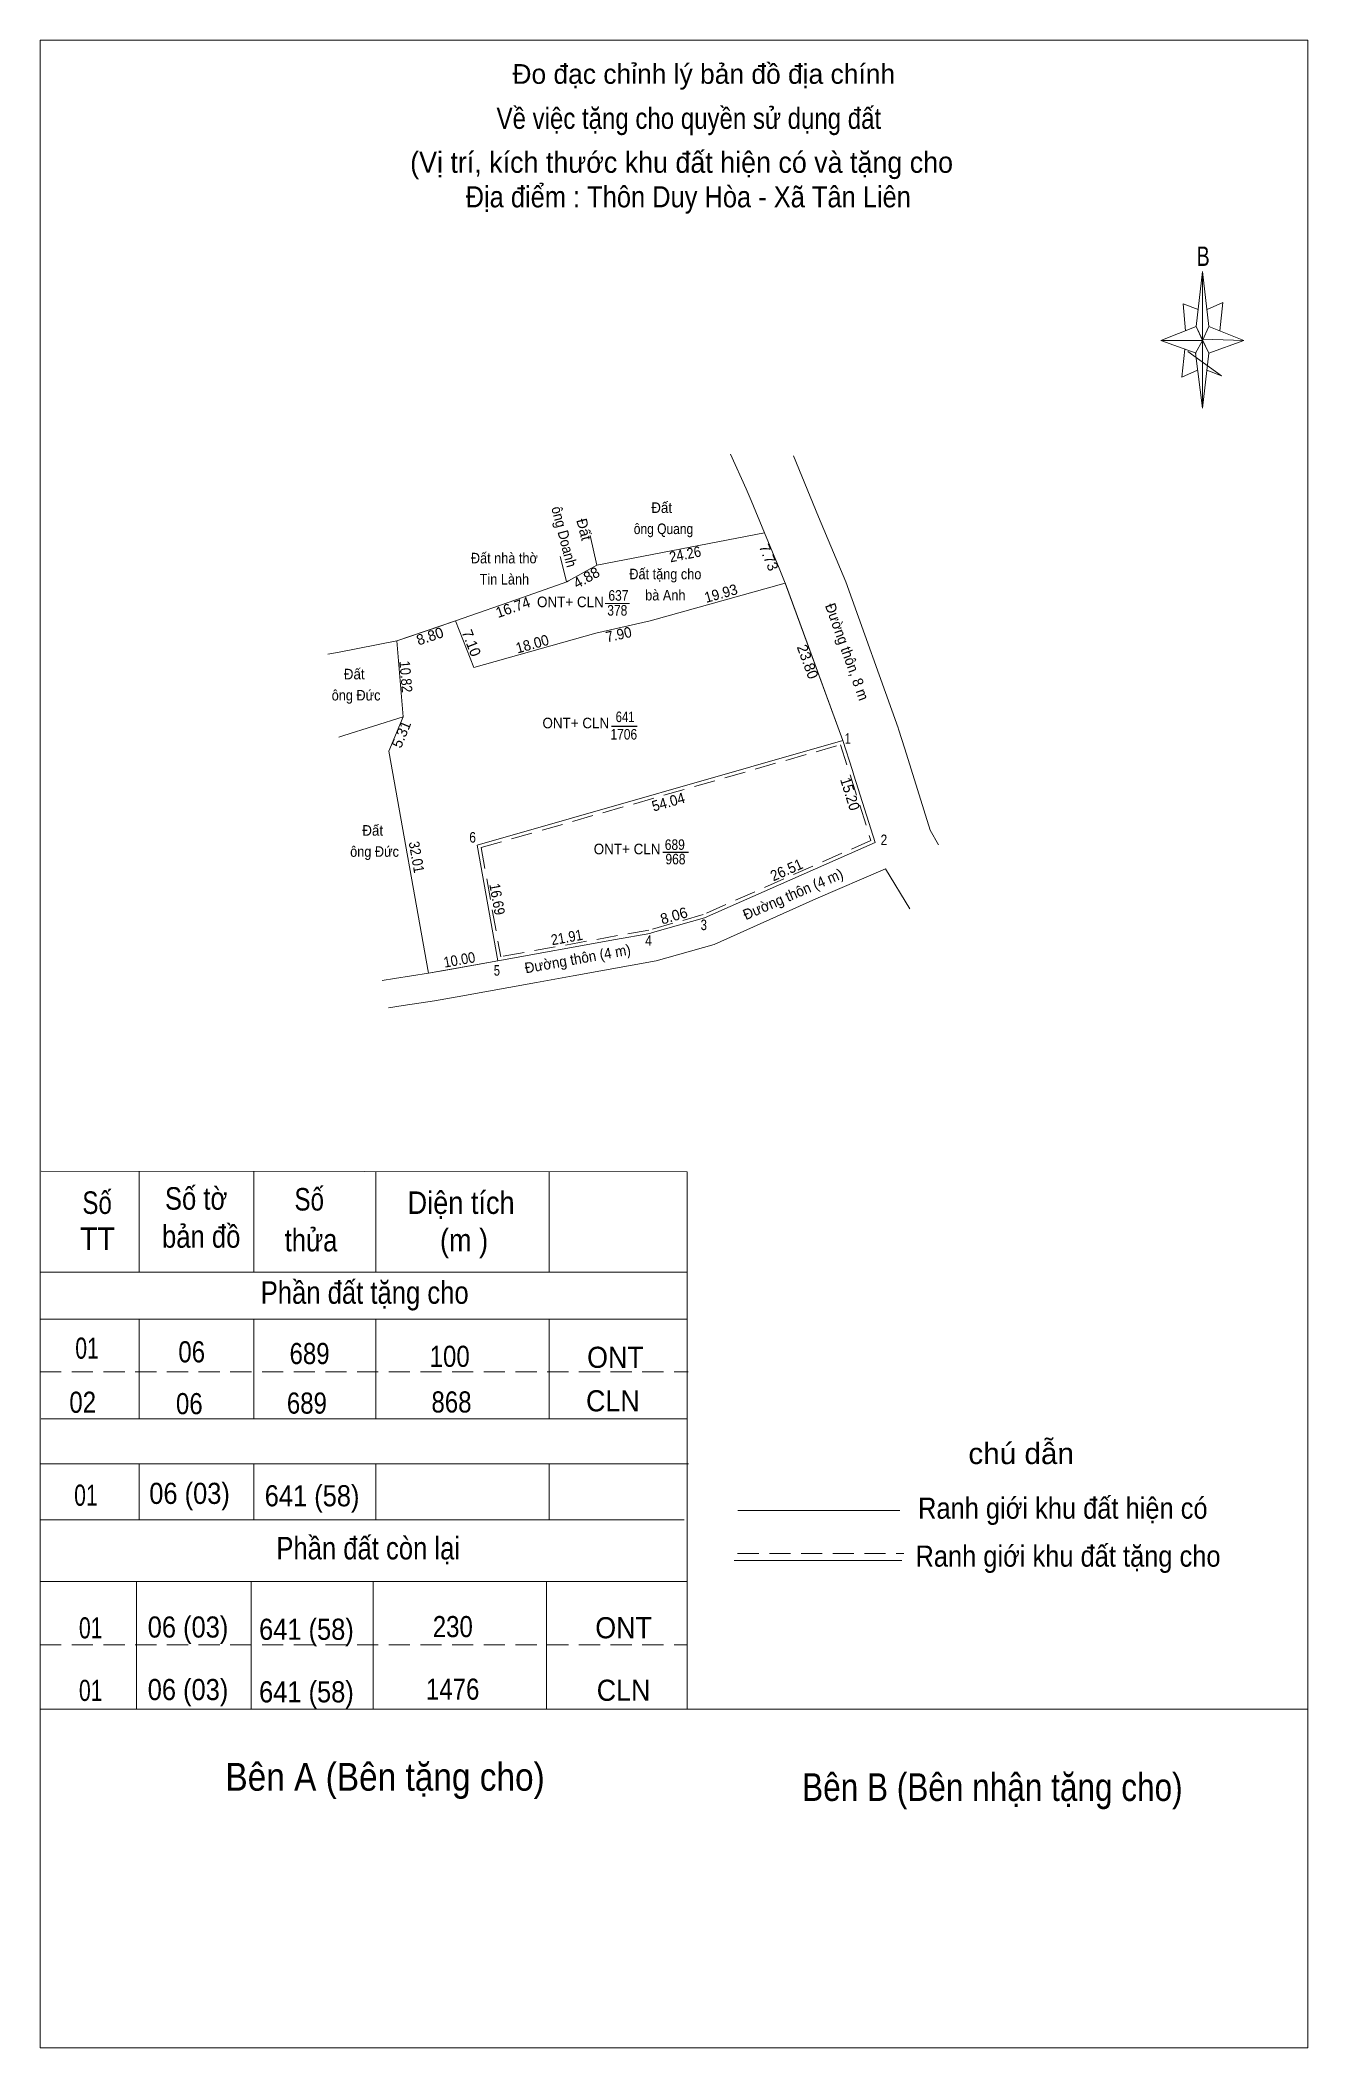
# Model space of a CAD drawing. Header units: metres. Extents: x 548102 to 550333, y 1837955 to 1838277.
# Drawn here: x 550153.2 to 550333.2, y 1837954.5 to 1838239.6 of the extents above; entities that cross this region are included whole.
import ezdxf
from ezdxf.enums import TextEntityAlignment as Align

# ---------------------------------------------------------------- set-up
doc = ezdxf.new("R2010")
doc.units = ezdxf.units.M
doc.linetypes.add('MEDIUM_DASHED', pattern=[4.5, 3, -1.5])
for name, color, linetype, lineweight in [('12', 7, 'Continuous', 13), ('15', 7, 'Continuous', 13), ('17', 7, 'Continuous', 13), ('63', 7, 'Continuous', 13)]:
    doc.layers.add(name, color=color, linetype=linetype, lineweight=lineweight)
doc.layers.add('20', color=7, linetype='Continuous')

msp = doc.modelspace()

# ---------------------------------------------------------------- texts
at = {"layer": '15'}
for s, width, p in [('Đất ', 0.95, (550241.7, 1838172.47)), ('ông Quang', 0.85, (550241.7, 1838169.47)), ('Đất nhà thờ', 0.9, (550219.1, 1838165.31)), ('Tin Lành', 0.9, (550219.105, 1838162.31)), ('Đất tặng cho', 0.9, (550241.96, 1838163.05)), ('ONT+ CLN', 0.95, (550228.48, 1838159.09)), ('637', 0.85, (550235.3, 1838160.01)), ('bà Anh', 0.9, (550241.96, 1838160.05)), ('378', 0.85, (550235.14, 1838157.9)), ('Đất ', 0.95, (550198.05, 1838148.84)), ('ông Đức', 0.9, (550198.05, 1838145.84)), ('641', 0.8, (550236.25, 1838142.77)), ('641', 0.8, (550236.25, 1838142.77)), ('1706', 0.85, (550236.06, 1838140.29)), ('1706', 0.85, (550236.06, 1838140.29)), ('Đất ', 0.95, (550200.67, 1838126.64)), ('ông Đức', 0.9, (550200.67, 1838123.64)), ('689', 0.85, (550243.305, 1838124.62)), ('968', 0.85, (550243.4, 1838122.57))]:
    msp.add_text(s, height=1.5, dxfattribs=dict(at, width=width)).set_placement(p, align=Align.CENTER)
for s, rotation, width, p in [('ông Doanh', 284.674, 0.9, (550226.869, 1838168.91)), ('24.26', 10.953, 0.9, (550244.917, 1838165.881)), ('19.93', 15.661, 0.95, (550250.053, 1838160.334)), ('Đường thôn, 8 m', 289.768, 0.95, (550267.055, 1838152.504)), ('18.00', 15.797, 0.95, (550223.271, 1838153.151)), ('7.90', 12.576, 0.95, (550235.492, 1838154.484)), ('10.82', 274.772, 0.9, (550204.376, 1838149.162)), ('15.20', 287.493, 0.95, (550267.476, 1838132.345)), ('54.04', 15.973, 0.95, (550242.589, 1838130.708)), ('32.01', 280.166, 0.9, (550205.903, 1838123.477)), ('26.51', 23.829, 0.95, (550259.467, 1838121.099)), ('16.69', 280.179, 0.9, (550217.357, 1838117.493)), ('Đường thôn (4 m)', 23.388, 0.95, (550260.382, 1838117.652)), ('Đường thôn (4 m)', 10.184, 0.95, (550229.642, 1838108.433)), ('21.91', 10.172, 0.9, (550228.093, 1838111.473)), ('10.00', 10.197, 0.9, (550212.847, 1838108.29))]:
    msp.add_text(s, height=1.5, rotation=rotation, dxfattribs=dict(at, width=width)).set_placement(p, align=Align.CENTER)
for s, rotation, p in [('Đất ', 284.674, (550229.769, 1838169.675)), ('7.73', 292.42, (550255.956, 1838165.881)), ('4.88', 29.351, (550231.122, 1838162.635)), ('16.74', 19.322, (550220.567, 1838158.369)), ('8.80', 18.682, (550208.775, 1838154.264)), ('7.10', 291.472, (550213.726, 1838153.735)), ('23.80', 290.156, (550261.467, 1838151.093)), ('5.31', 67.538, (550205.161, 1838140.758)), ('8.06', 15.984, (550243.384, 1838114.562))]:
    msp.add_text(s, height=1.5, rotation=rotation, dxfattribs=at).set_placement(p, align=Align.CENTER)
for s, width, p in [('ONT+ CLN', 0.95, (550233.99, 1838141.89)), ('ONT+ CLN', 0.95, (550233.99, 1838141.89)), (' 1', 0.75, (550268.28, 1838139.7)), (' 6', 0.85, (550215.07, 1838125.66)), ('ONT+ CLN', 0.95, (550241.27, 1838124)), (' 2', 0.85, (550273.47, 1838125.3)), (' 3', 0.8, (550247.87, 1838113.23)), (' 4', 0.85, (550240.05, 1838111.01)), (' 5', 0.8, (550218.49, 1838106.77))]:
    msp.add_text(s, height=1.5, dxfattribs=dict(at, width=width)).set_placement(p, align=Align.RIGHT)
at = {"layer": '17'}
msp.add_text('Đo đạc chỉnh lý bản đồ địa chính', height=2.8, dxfattribs=at).set_placement((550247.415, 1838233.41), align=Align.CENTER)
for s, height, width, p in [('Về việc tặng cho quyền sử dụng đất', 3, 0.85, (550245.3, 1838227.01)), ('B', 2.756, 0.75, (550318.33, 1838207.55)), ('Số tờ', 3.2, 0.85, (550175.335, 1838073.53)), ('Số', 3.2, 0.8, (550161.275, 1838072.93)), ('bản đồ', 3.2, 0.85, (550176.055, 1838068.13)), ('thửa', 3.2, 0.85, (550191.655, 1838067.61)), ('TT', 3.2, 0.95, (550161.335, 1838067.81)), ('(m )', 3.2, 0.9, (550213.38, 1838067.61)), ('Phần đất tặng cho', 3.2, 0.85, (550199.27, 1838060.17)), ('01', 3, 0.75, (550159.85, 1838052.37)), ('06', 3, 0.85, (550174.71, 1838051.85)), ('689', 3, 0.85, (550191.445, 1838051.61)), ('100', 3, 0.85, (550211.34, 1838051.21)), ('ONT', 3, 0.95, (550234.875, 1838051.07)), ('02', 3, 0.85, (550159.23, 1838044.69)), ('06', 3, 0.85, (550174.37, 1838044.49)), ('689', 3, 0.85, (550191.065, 1838044.57)), ('868', 3, 0.85, (550211.595, 1838044.73)), ('CLN', 3, 0.95, (550234.51, 1838044.89)), ('chú dẫn', 3, 1.05, (550292.485, 1838037.41)), ('01', 3, 0.75, (550159.69, 1838031.49)), ('06 (03)', 3, 0.9, (550174.405, 1838031.75)), ('641 (58)', 3, 0.9, (550191.8, 1838031.41)), ('Ranh giới khu đất hiện có ', 3, 0.9, (550298.9, 1838029.65)), ('Phần đất còn lại', 3.2, 0.85, (550199.77, 1838023.87)), ('Ranh giới khu đất tặng cho', 3, 0.9, (550299.135, 1838022.84)), ('01', 3, 0.75, (550160.37, 1838012.65)), ('06 (03)', 3, 0.9, (550174.185, 1838012.77)), ('641 (58)', 3, 0.9, (550191, 1838012.45)), ('230', 3, 0.85, (550211.78, 1838012.83)), ('ONT', 3, 0.95, (550236.035, 1838012.67)), ('01', 3, 0.75, (550160.37, 1838003.77)), ('06 (03)', 3, 0.9, (550174.185, 1838003.89)), ('641 (58)', 3, 0.9, (550191, 1838003.57)), ('1476', 3, 0.85, (550211.765, 1838003.95)), ('CLN', 3, 0.95, (550236.03, 1838003.79)), ('Bên A (Bên tặng cho)', 3.94, 0.9, (550202.165, 1837991.03)), ('Bên B (Bên nhận tặng cho)', 3.94, 0.85, (550288.395, 1837989.57))]:
    msp.add_text(s, height=height, dxfattribs=dict(at, width=width)).set_placement(p, align=Align.CENTER)
at = {"layer": '17', "width": 0.95}
msp.add_text('(Vị trí, kích thước khu đất hiện có và tặng cho', height=3, dxfattribs=at).set_placement((550205.73, 1838220.77))
at = {"layer": '20', "width": 0.9}
msp.add_text('Địa điểm : Thôn Duy Hòa - Xã Tân Liên', height=3, dxfattribs=at).set_placement((550245.215, 1838215.87), align=Align.CENTER)
at = {"layer": '63'}
for s, width, p in [('Số', 0.8, (550191.395, 1838073.41)), ('Diện tích', 0.9, (550212.96, 1838072.93))]:
    msp.add_text(s, height=3.2, dxfattribs=dict(at, width=width)).set_placement(p, align=Align.CENTER)

# ---------------------------------------------------------------- linework, layer by layer
at = {"layer": '12'}
msp.add_line((550153.19, 1837954.51), (550333.19, 1837954.51), dxfattribs=at)
at = {"layer": '15'}
for p, q in [((550251.2, 1838180.82), (550253.46, 1838175.89)), ((550231.29, 1838169.25), (550232.21, 1838165.06)), ((550232.21, 1838165.06), (550256.03, 1838169.67)), ((550227.94, 1838162.76), (550227.01, 1838166.29)), ((550257.64, 1838165.77), (550258.02, 1838164.86)), ((550227.96, 1838162.67), (550227.94, 1838162.76)), ((550227.96, 1838162.67), (550228.21, 1838162.81)), ((550227.96, 1838162.67), (550228.21, 1838162.81)), ((550227.96, 1838162.67), (550228.21, 1838162.81)), ((550228.21, 1838162.81), (550232.21, 1838165.06)), ((550228.21, 1838162.81), (550232.21, 1838165.06)), ((550228.21, 1838162.81), (550232.21, 1838165.06)), ((550258.02, 1838164.86), (550258.98, 1838162.52)), ((550258.98, 1838162.53), (550262.09, 1838154.05)), ((550212.16, 1838157.13), (550221.69, 1838160.47)), ((550233.41, 1838159.62), (550236.87, 1838159.62)), ((550203.82, 1838154.31), (550198.32, 1838153.24)), ((550203.82, 1838154.31), (550204.73, 1838143.53)), ((550195.66, 1838152.72), (550194.04, 1838152.41)), ((550195.66, 1838152.72), (550194.04, 1838152.41)), ((550198.32, 1838153.24), (550195.66, 1838152.72)), ((550196.33, 1838140.86), (550204.73, 1838143.53)), ((550215.23, 1838125.31), (550267.18, 1838140.18)), ((550267.18, 1838140.18), (550268.53, 1838135.91)), ((550275.08, 1838141.75), (550275.95, 1838138.99)), ((550275.08, 1838141.75), (550275.95, 1838138.99)), ((550275.08, 1838141.75), (550275.95, 1838138.99)), ((550275.95, 1838138.99), (550279.58, 1838127.42)), ((550275.95, 1838138.99), (550279.58, 1838127.42)), ((550275.95, 1838138.99), (550279.58, 1838127.42)), ((550268.53, 1838135.91), (550268.74, 1838135.24)), ((550268.53, 1838135.91), (550268.74, 1838135.24)), ((550268.74, 1838135.24), (550271.75, 1838125.68)), ((550215.23, 1838125.31), (550218.18, 1838108.88)), ((550279.58, 1838127.42), (550280.74, 1838125.36)), ((550279.58, 1838127.42), (550280.74, 1838125.36)), ((550279.58, 1838127.42), (550280.74, 1838125.36)), ((550273.2, 1838121.95), (550276.69, 1838116.27)), ((550273.2, 1838121.95), (550276.69, 1838116.27)), ((550273.2, 1838121.95), (550276.69, 1838116.27)), ((550240.15, 1838112.87), (550247.5, 1838114.97)), ((550239.75, 1838112.75), (550240.15, 1838112.87)), ((550218.18, 1838108.88), (550211.34, 1838107.65)), ((550240.66, 1838108.85), (550228.86, 1838106.73)), ((550240.66, 1838108.85), (550228.86, 1838106.73)), ((550211.34, 1838107.65), (550208.34, 1838107.11)), ((550223.66, 1838105.8), (550212.41, 1838103.78)), ((550212.41, 1838103.78), (550209.2, 1838103.2))]:
    msp.add_line(p, q, dxfattribs=at)
at = {"layer": '15', "linetype": 'MEDIUM_DASHED'}
for q in [(550266.85, 1838139.56), (550218.58, 1838109.46)]:
    msp.add_line((550215.8, 1838124.95), q, dxfattribs=at)
at = {"layer": '15', "lineweight": 25}
for p, q in [((550234.32, 1838142.19), (550237.96, 1838142.19)), ((550234.32, 1838142.19), (550237.96, 1838142.19)), ((550241.6, 1838124.3), (550245.24, 1838124.3))]:
    msp.add_line(p, q, dxfattribs=at)
at = {"layer": '15'}
for points in [[(550260.15, 1838180.56), (550263.73, 1838171.93), (550267.57, 1838162.67)], [(550260.15, 1838180.56), (550263.73, 1838171.93), (550267.57, 1838162.67)], [(550260.15, 1838180.56), (550263.73, 1838171.93), (550267.57, 1838162.67)], [(550253.46, 1838175.89), (550254.14, 1838174.24), (550256.03, 1838169.67)], [(550253.46, 1838175.89), (550254.14, 1838174.24), (550256.03, 1838169.67)], [(550253.46, 1838175.89), (550254.14, 1838174.24), (550256.03, 1838169.67)], [(550256.03, 1838169.67), (550257.64, 1838165.77), (550258.02, 1838164.86)], [(550221.69, 1838160.47), (550227.96, 1838162.67), (550228.21, 1838162.81)], [(550232.08, 1838155.42), (550239.79, 1838157.14), (550258.98, 1838162.52)], [(550267.57, 1838162.67), (550275.02, 1838141.94), (550275.08, 1838141.75)], [(550267.57, 1838162.67), (550275.02, 1838141.94), (550275.08, 1838141.75)], [(550267.57, 1838162.67), (550275.02, 1838141.94), (550275.08, 1838141.75)], [(550203.82, 1838154.31), (550208.76, 1838155.98), (550212.16, 1838157.13)], [(550212.16, 1838157.13), (550214.76, 1838150.52), (550232.08, 1838155.42)], [(550203.82, 1838154.31), (550198.32, 1838153.24), (550195.66, 1838152.72)], [(550262.09, 1838154.05), (550264.48, 1838147.54), (550267.18, 1838140.18)], [(550204.72, 1838143.53), (550202.69, 1838138.62), (550208.34, 1838107.11)], [(550195.62, 1838140.64), (550196.32, 1838140.86), (550196.33, 1838140.86)], [(550234.88, 1838111.88), (550218.18, 1838108.88), (550215.23, 1838125.31), (550267.18, 1838140.18), (550268.53, 1838135.91)], [(550268.74, 1838135.24), (550271.75, 1838125.68), (550247.5, 1838114.97), (550240.15, 1838112.87)], [(550240.66, 1838108.85), (550248.88, 1838111.2), (550263.35, 1838117.69), (550273.2, 1838121.95)], [(550240.66, 1838108.85), (550248.88, 1838111.2), (550263.35, 1838117.69), (550273.2, 1838121.95)], [(550240.66, 1838108.85), (550248.88, 1838111.2), (550263.35, 1838117.69), (550273.2, 1838121.95)], [(550239.75, 1838112.75), (550234.88, 1838111.88), (550218.18, 1838108.88)], [(550240.15, 1838112.87), (550239.75, 1838112.75), (550234.88, 1838111.88)], [(550240.66, 1838108.85), (550228.86, 1838106.73), (550223.66, 1838105.8)], [(550201.75, 1838106.1), (550203.52, 1838106.37), (550208.34, 1838107.11)], [(550202.64, 1838102.19), (550204.72, 1838102.51), (550209.2, 1838103.2)]]:
    msp.add_lwpolyline(points, dxfattribs=at)
msp.add_lwpolyline([(550258.98, 1838162.52), (550267.18, 1838140.18), (550215.23, 1838125.31), (550218.18, 1838108.88), (550208.34, 1838107.11), (550202.69, 1838138.62), (550204.72, 1838143.53), (550203.82, 1838154.31), (550212.16, 1838157.13), (550214.76, 1838150.52), (550232.08, 1838155.42), (550239.79, 1838157.14)], close=True, dxfattribs=at)
at = {"layer": '15', "linetype": 'MEDIUM_DASHED'}
msp.add_lwpolyline([(550266.85, 1838139.56), (550271.14, 1838125.96), (550247.33, 1838115.44), (550239.61, 1838113.24), (550218.58, 1838109.46)], dxfattribs=at)
at = {"layer": '17'}
for p, q in [((550153.19, 1837954.51), (550153.19, 1838239.61)), ((550317.31, 1838198.95), (550318.23, 1838206.75)), ((550317.63, 1838201.35), (550315.51, 1838202.15)), ((550317.31, 1838195.15), (550312.31, 1838196.95)), ((550319.11, 1838198.95), (550324.11, 1838196.95)), ((550316.15, 1838195.39), (550320.91, 1838191.95)), ((550319.11, 1838195.15), (550318.23, 1838187.35)), ((550315.31, 1838191.75), (550317.51, 1838192.75)), ((550320.91, 1838191.95), (550318.83, 1838192.75)), ((550245.07, 1838078.93), (550153.35, 1838078.99)), ((550167.27, 1838078.93), (550167.27, 1838064.65)), ((550183.55, 1838078.93), (550183.55, 1838064.65)), ((550200.87, 1838078.93), (550200.87, 1838064.65)), ((550225.47, 1838078.93), (550225.47, 1838064.65)), ((550245.07, 1838078.93), (550245.07, 1838002.61)), ((550153.19, 1838064.65), (550245.07, 1838064.65)), ((550153.19, 1838057.97), (550245.07, 1838057.97)), ((550167.27, 1838057.97), (550167.27, 1838043.81)), ((550183.55, 1838057.97), (550183.55, 1838043.81)), ((550200.87, 1838057.97), (550200.87, 1838043.81)), ((550225.47, 1838057.97), (550225.47, 1838043.81)), ((550153.35, 1838043.81), (550244.95, 1838043.81)), ((550153.19, 1838037.45), (550245.27, 1838037.45)), ((550167.27, 1838037.45), (550167.27, 1838029.47)), ((550183.55, 1838037.45), (550183.55, 1838029.47)), ((550200.87, 1838037.45), (550200.87, 1838029.47)), ((550225.47, 1838037.45), (550225.47, 1838029.47)), ((550153.19, 1838029.47), (550244.63, 1838029.47)), ((550252.27, 1838030.81), (550275.27, 1838030.81)), ((550251.75, 1838023.73), (550275.55, 1838023.73)), ((550153.19, 1838020.71), (550245.07, 1838020.71)), ((550166.87, 1838020.71), (550166.87, 1838002.61)), ((550183.15, 1838020.71), (550183.15, 1838002.61)), ((550200.47, 1838020.71), (550200.47, 1838002.61)), ((550225.07, 1838020.71), (550225.07, 1838002.61)), ((550153.19, 1838002.61), (550333.19, 1838002.61))]:
    msp.add_line(p, q, dxfattribs=at)
at = {"layer": '17', "linetype": 'MEDIUM_DASHED'}
for p, q in [((550153.19, 1838050.53), (550245.19, 1838050.53)), ((550252.23, 1838024.73), (550275.83, 1838024.73)), ((550153.19, 1838011.75), (550245.07, 1838011.75))]:
    msp.add_line(p, q, dxfattribs=at)
at = {"layer": '17'}
for points in [[(550153.19, 1838239.61), (550333.19, 1838239.61), (550333.19, 1837954.51)], [(550318.91, 1838201.35), (550321.11, 1838202.35), (550320.71, 1838198.35)], [(550318.23, 1838196.95), (550317.31, 1838198.95), (550312.31, 1838196.95)], [(550318.23, 1838196.95), (550319.11, 1838195.15), (550324.11, 1838196.95)]]:
    msp.add_lwpolyline(points, dxfattribs=at)
for points in [[(550318.23, 1838206.75), (550319.11, 1838198.95), (550318.23, 1838196.95)], [(550318.23, 1838196.95), (550312.31, 1838196.95), (550317.31, 1838198.95), (550319.11, 1838195.15), (550324.11, 1838196.95), (550318.23, 1838197.15)], [(550318.23, 1838196.95), (550318.23, 1838187.35), (550317.23, 1838195.15)]]:
    msp.add_lwpolyline(points, close=True, dxfattribs=at)
at = {"layer": '63'}
for p, q in [((550315.51, 1838202.15), (550315.83, 1838198.35)), ((550315.71, 1838195.75), (550315.31, 1838191.75))]:
    msp.add_line(p, q, dxfattribs=at)

msp.set_redraw_order([(e.dxf.handle, doc.entitydb.next_handle()) for e in msp.query("TEXT MTEXT ATTDEF DIMENSION ARC_DIMENSION")])  # texts and dimensions are drawn at this point

doc.saveas('drawing.dxf')
